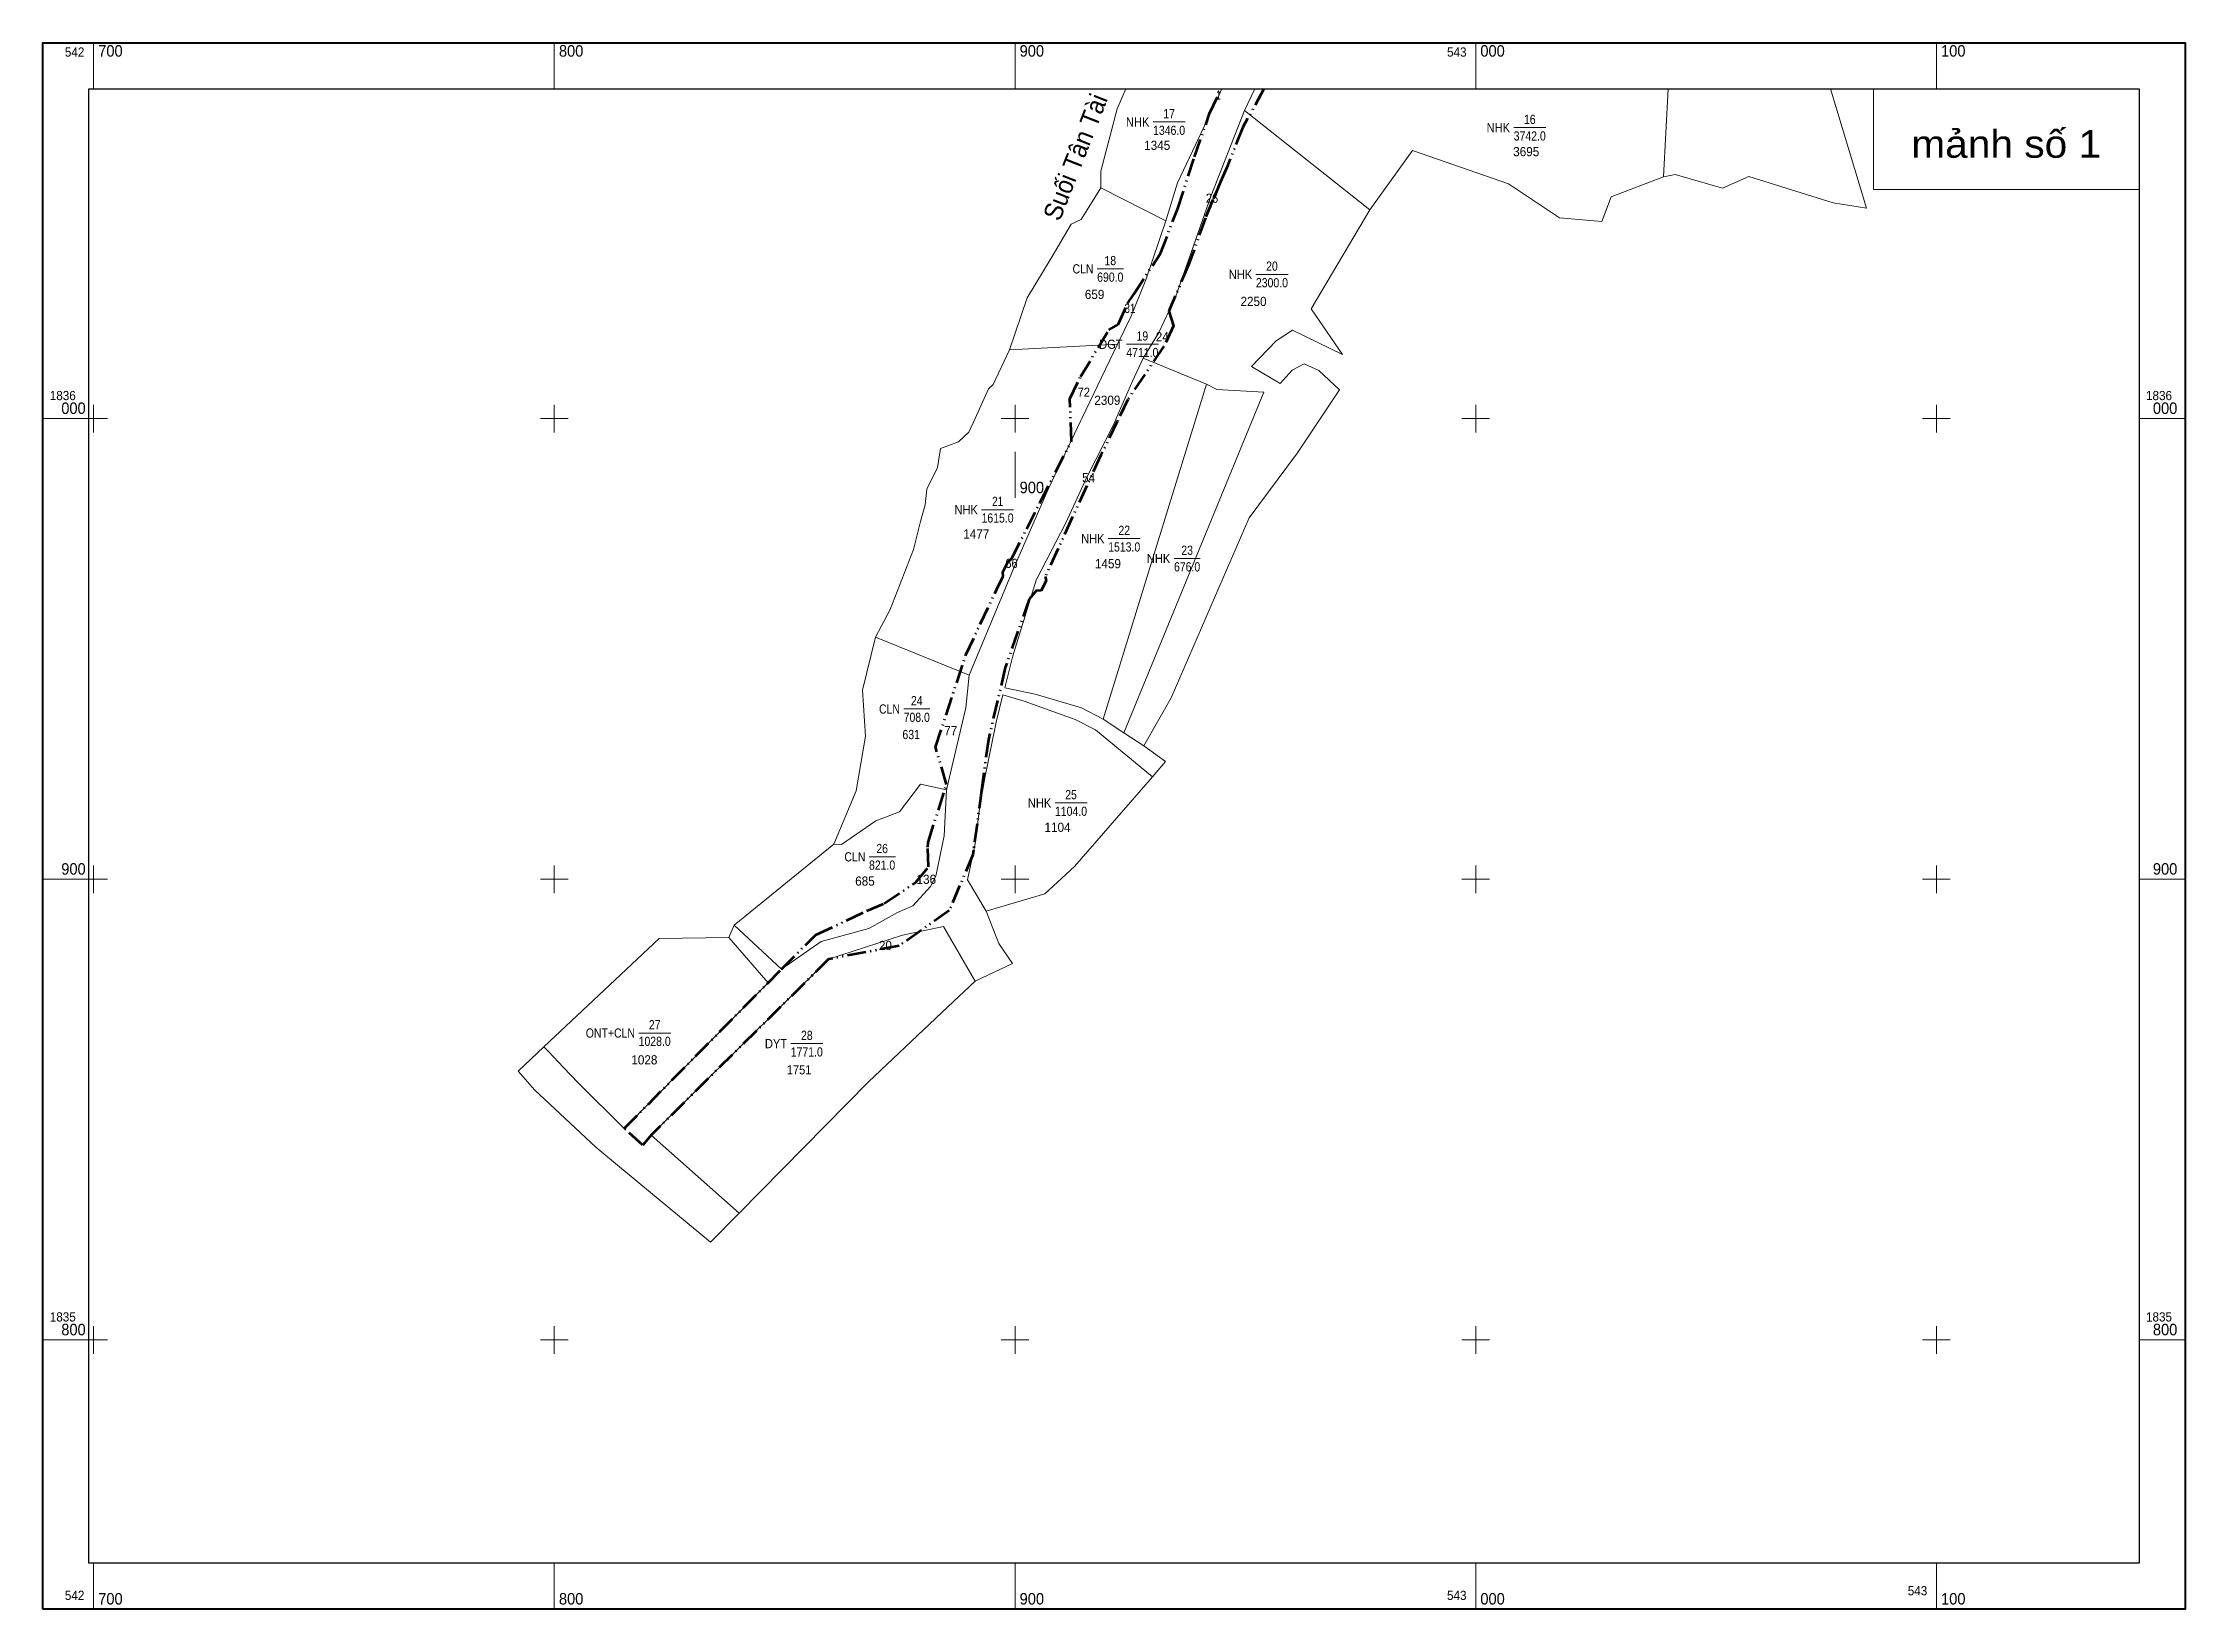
# Model space of a CAD drawing. Header units: metres. Extents: x 541636 to 543584, y 1835239 to 1836590.
# Drawn here: x 542132.1 to 542597.1, y 1835341.1 to 1835681.1 of the extents above; entities that cross this region are included whole.
import ezdxf
from ezdxf.enums import TextEntityAlignment as Align

# ---------------------------------------------------------------- set-up
doc = ezdxf.new("R2010")
doc.units = ezdxf.units.M
doc.header["$LTSCALE"] = 0.8
doc.linetypes.add('DASH_DOUBLE_DOT', pattern=[9.2, 5, -1.2, 0.3, -1.2, 0.3, -1.2])
for name, color, linetype, lineweight in [('10', 7, 'Continuous', 13), ('13', 7, 'Continuous', 13), ('2', 7, 'Continuous', 13), ('52', 7, 'DASH_DOUBLE_DOT', 53), ('63', 7, 'Continuous', 13)]:
    doc.layers.add(name, color=color, linetype=linetype, lineweight=lineweight)
for name, color, linetype in [('39', 7, 'Continuous'), ('4', 7, 'Continuous'), ('5', 7, 'Continuous')]:
    doc.layers.add(name, color=color, linetype=linetype)

msp = doc.modelspace()

# ---------------------------------------------------------------- texts
at = {"layer": '13'}
for s, width, p in [('17', 0.85, (542376.605, 1835664.69)), ('16', 0.85, (542454.885, 1835663.46)), ('18', 0.85, (542363.835, 1835632.81)), ('20', 0.85, (542398.925, 1835631.6)), ('19', 0.85, (542370.795, 1835616.44)), ('21', 0.8, (542339.38, 1835580.53)), ('22', 0.85, (542366.865, 1835574.25)), ('23', 0.85, (542380.515, 1835569.93)), ('24', 0.85, (542321.835, 1835537.27)), ('25', 0.85, (542355.315, 1835516.87)), ('26', 0.85, (542314.315, 1835505.18)), ('27', 0.85, (542264.945, 1835466.93)), ('28', 0.85, (542297.965, 1835464.63))]:
    msp.add_text(s, height=2, dxfattribs=dict(at, width=width)).set_placement(p, align=Align.CENTER)
at = {"layer": '2'}
for s, width, p in [('NHK', 0.9, (542372.32, 1835662.89)), ('NHK', 0.9, (542450.6, 1835661.66)), ('CLN', 0.85, (542360.19, 1835631.01)), ('NHK', 0.9, (542394.64, 1835629.8)), ('DGT', 0.9, (542366.51, 1835614.64)), ('NHK', 0.9, (542335.09, 1835578.73)), ('NHK', 0.9, (542362.58, 1835572.45)), ('NHK', 0.9, (542376.86, 1835568.13)), ('CLN', 0.85, (542318.19, 1835535.47)), ('NHK', 0.9, (542351.03, 1835515.07)), ('CLN', 0.85, (542310.67, 1835503.38)), ('ONT+CLN', 0.85, (542260.67, 1835465.13)), ('DYT', 0.9, (542293.68, 1835462.83))]:
    msp.add_text(s, height=2, dxfattribs=dict(at, width=width)).set_placement(p, align=Align.RIGHT)
at = {"layer": '2', "width": 1.1}
msp.add_text('mảnh số 1', height=6, dxfattribs=at).set_placement((542558.305, 1835656.12), align=Align.CENTER)
at = {"layer": '39', "width": 0.95}
msp.add_text('Suối Tân Tài', height=4, rotation=68.602, dxfattribs=at).set_placement((542358.117, 1835655.565), align=Align.CENTER)
at = {"layer": '4', "width": 0.85}
for s, p in [('1346.0', (542376.6, 1835661.09)), ('3742.0', (542454.88, 1835659.86)), ('690.0', (542363.83, 1835629.21)), ('2300.0', (542398.92, 1835628)), ('4711.0', (542370.79, 1835612.84)), ('1615.0', (542339.37, 1835576.93)), ('1513.0', (542366.86, 1835570.65)), ('676.0', (542380.51, 1835566.33)), ('708.0', (542321.83, 1835533.67)), ('1104.0', (542355.31, 1835513.27)), ('821.0', (542314.31, 1835501.58)), ('1028.0', (542264.94, 1835463.33)), ('1771.0', (542297.96, 1835461.03))]:
    msp.add_text(s, height=2, dxfattribs=at).set_placement(p, align=Align.CENTER)
at = {"layer": '5'}
for s, width, p in [('1', 0.65, (542387.34, 1835668.73)), ('1345', 0.95, (542374.015, 1835657.83)), ('3695', 0.95, (542454.115, 1835656.46)), ('26', 0.9, (542385.91, 1835646.35)), ('659', 0.95, (542360.425, 1835625.46)), ('2250', 0.95, (542394.925, 1835623.94)), ('31', 0.8, (542368.095, 1835622.45)), ('24', 0.95, (542375.12, 1835616.27)), ('72', 0.9, (542358.08, 1835604.23)), ('2309', 0.95, (542363.195, 1835602.49)), ('54', 0.95, (542359.13, 1835585.68)), ('1477', 0.95, (542334.745, 1835573.46)), ('66', 0.9, (542342.39, 1835567.08)), ('1459', 0.95, (542363.325, 1835567.02)), ('631', 0.85, (542320.615, 1835529.93)), ('77', 0.95, (542329.195, 1835530.76)), ('1104', 0.95, (542352.39, 1835509.8)), ('685', 0.95, (542310.585, 1835498.12)), ('136', 0.95, (542323.9, 1835498.51)), ('20', 0.95, (542315.015, 1835484.14)), ('1028', 0.95, (542262.705, 1835459.31)), ('1751', 0.9, (542296.285, 1835457.15))]:
    msp.add_text(s, height=2, dxfattribs=dict(at, width=width)).set_placement(p, align=Align.CENTER)
at = {"layer": '63', "width": 0.95}
for s, height, p in [('700', 2.5, (542144.16, 1835678.07)), ('800', 2.5, (542244.16, 1835678.07)), ('900', 2.5, (542344.16, 1835678.07)), ('000', 2.5, (542444.16, 1835678.07)), ('100', 2.5, (542544.16, 1835678.07)), ('1836', 2, (542133.64, 1835603.51)), ('1836', 2, (542133.64, 1835603.51)), ('000', 2.5, (542136.14, 1835600.51)), ('1836', 2, (542588.64, 1835603.51)), ('1836', 2, (542588.64, 1835603.51)), ('000', 2.5, (542590.14, 1835600.51)), ('900', 2.5, (542344.16, 1835583.31)), ('900', 2.5, (542136.14, 1835500.51)), ('900', 2.5, (542590.14, 1835500.51)), ('1835', 2, (542133.64, 1835403.51)), ('800', 2.5, (542136.14, 1835400.51)), ('1835', 2, (542588.64, 1835403.51)), ('800', 2.5, (542590.14, 1835400.51)), ('700', 2.5, (542144.16, 1835342.07)), ('800', 2.5, (542244.16, 1835342.07)), ('900', 2.5, (542344.16, 1835342.07)), ('000', 2.5, (542444.16, 1835342.07)), ('100', 2.5, (542544.16, 1835342.07))]:
    msp.add_text(s, height=height, dxfattribs=at).set_placement(p)
for s, p in [('542', (542141.16, 1835678.07)), ('543', (542441.16, 1835678.07)), ('543', (542541.16, 1835344.07)), ('542', (542141.16, 1835343.07)), ('543', (542441.16, 1835343.07))]:
    msp.add_text(s, height=2, dxfattribs=at).set_placement(p, align=Align.RIGHT)

# ---------------------------------------------------------------- linework, layer by layer
at = {"layer": '10'}
for p, q in [((542392.98, 1835666.39), (542395.22, 1835671.07)), ((542483.92, 1835652.02), (542484.9, 1835671.07)), ((542527.96, 1835645.21), (542520.16, 1835671.07)), ((542420.2, 1835644.81), (542392.98, 1835666.39)), ((542375.88, 1835642.44), (542361.75, 1835649.6)), ((542365.42, 1835615.65), (542368.32, 1835621.57)), ((542374.28, 1835618.04), (542370.99, 1835612.63)), ((542399.86, 1835616.41), (542394.45, 1835610.8)), ((542368.63, 1835607.61), (542370.99, 1835612.63)), ((542370.99, 1835612.63), (542384.73, 1835606.97)), ((542394.45, 1835610.8), (542400.74, 1835607.15)), ((542403.33, 1835610.03), (542405.9, 1835611.4)), ((542405.9, 1835611.4), (542409.08, 1835609.97)), ((542368.63, 1835607.61), (542365.1, 1835599.51)), ((542400.74, 1835607.15), (542403.33, 1835610.03)), ((542334.49, 1835599.51), (542337.42, 1835605.93)), ((542366.75, 1835531.28), (542371.11, 1835528.45)), ((542375.84, 1835525.06), (542371.11, 1835528.45)), ((542303.8, 1835507.15), (542282.17, 1835489.57)), ((542281.02, 1835486.87), (542265.9, 1835486.64)), ((542282.17, 1835489.57), (542281.02, 1835486.87)), ((542334.48, 1835477.41), (542342.6, 1835481.24)), ((542334.48, 1835477.41), (542328.6, 1835471.81)), ((542311.33, 1835455.54), (542328.6, 1835471.81)), ((542235.31, 1835457.82), (542238.88, 1835453.78)), ((542238.88, 1835453.78), (542252.19, 1835441.35)), ((542256.88, 1835437.43), (542252.19, 1835441.35)), ((542277.07, 1835420.71), (542256.88, 1835437.43))]:
    msp.add_line(p, q, dxfattribs=at)
for points in [[(542361.75, 1835649.6), (542361.78, 1835653.18), (542365.3, 1835666.77), (542367.19, 1835671.07)], [(542388.02, 1835671.07), (542387.46, 1835669.8), (542378.45, 1835650.65), (542375.88, 1835642.44)], [(542392.98, 1835666.39), (542385.73, 1835647.92), (542378.02, 1835625.85), (542374.28, 1835618.04)], [(542420.2, 1835644.81), (542429.45, 1835657.7), (542450.24, 1835650.46), (542461.36, 1835643.07), (542470.52, 1835642.31)], [(542341.99, 1835614.41), (542345.82, 1835625.73), (542351.01, 1835634.34), (542355.33, 1835641.68), (542357.51, 1835642.69), (542361.75, 1835649.6)], [(542470.52, 1835642.31), (542472.54, 1835647.63), (542483.92, 1835652.02)], [(542527.96, 1835645.21), (542520.76, 1835646.35), (542502.47, 1835652.05), (542496.71, 1835649.49), (542486.41, 1835652.52), (542483.92, 1835652.02)], [(542414.25, 1835613.43), (542407.4, 1835623.34), (542420.2, 1835644.81)], [(542375.88, 1835642.44), (542371.56, 1835629.6), (542368.32, 1835621.57)], [(542337.42, 1835605.93), (542338.44, 1835606.89), (542341.99, 1835614.41), (542365.42, 1835615.65), (542357.63, 1835599.51)], [(542414.25, 1835613.43), (542403.35, 1835618.69), (542399.86, 1835616.41)], [(542384.73, 1835606.97), (542362.27, 1835534.27), (542366.75, 1835531.28)], [(542384.73, 1835606.97), (542386.93, 1835605.83), (542397.13, 1835605.25), (542366.75, 1835531.28)], [(542409.08, 1835609.97), (542413.6, 1835605.73), (542404.46, 1835592.07)], [(542303.8, 1835507.15), (542308.68, 1835518.67), (542310.71, 1835530.59), (542310.07, 1835540.57), (542312.84, 1835552.03), (542316.05, 1835558.08), (542321.1, 1835571.07), (542322.65, 1835577.16), (542323.66, 1835580.76), (542324.01, 1835584.19), (542326.33, 1835588.86), (542326.99, 1835593.04), (542330.87, 1835594.43), (542333.15, 1835596.56), (542334.49, 1835599.51)], [(542357.63, 1835599.51), (542357.42, 1835599.07), (542350.51, 1835584.46), (542342.76, 1835566.74)], [(542365.1, 1835599.51), (542364.64, 1835598.45), (542358.77, 1835586.79), (542354.17, 1835576.88), (542347.73, 1835564.41)], [(542404.46, 1835592.07), (542393.95, 1835577.97), (542377.03, 1835538.87), (542371.11, 1835528.45)], [(542312.84, 1835552.03), (542333.22, 1835543.8), (542342.76, 1835566.74)], [(542362.27, 1835534.27), (542357.59, 1835536.75), (542347.53, 1835539.7), (542340.92, 1835541.04), (542342.69, 1835547.99), (542347.73, 1835564.41)], [(542328.25, 1835518.95), (542330.28, 1835527.52), (542332.49, 1835536.7), (542333.22, 1835543.8)], [(542372.98, 1835521.77), (542360.6, 1835531.92), (542356.21, 1835534.18), (542345.11, 1835538.17), (542340.48, 1835539.54), (542339.08, 1835533.6), (542336.58, 1835521.52), (542335.43, 1835514.8), (542334.43, 1835506.83), (542332.81, 1835499.42), (542336.86, 1835492.59)], [(542356.1, 1835502.31), (542372.98, 1835521.77), (542375.84, 1835525.06)], [(542282.17, 1835489.57), (542292.47, 1835480), (542301.09, 1835486.03), (542311.41, 1835488.84), (542317.68, 1835492.3), (542320.99, 1835493.72), (542324.84, 1835497.95), (542325.99, 1835500.21), (542327.76, 1835508.96), (542328.25, 1835518.95)], [(542328.25, 1835518.95), (542322.66, 1835520.18), (542318.07, 1835514.14), (542312.97, 1835512.22), (542305.48, 1835507.07), (542303.8, 1835507.15)], [(542336.86, 1835492.59), (542349.66, 1835496.36), (542356.1, 1835502.31)], [(542336.86, 1835492.59), (542339.67, 1835485.56), (542342.6, 1835481.24)], [(542235.31, 1835457.82), (542240.91, 1835463.1), (542265.9, 1835486.64)], [(542281.02, 1835486.87), (542289.54, 1835477), (542258.33, 1835445.4)], [(542283.29, 1835427.03), (542264.15, 1835443.94), (542302.7, 1835482.16), (542318.76, 1835487.34), (542327.65, 1835489.26)], [(542327.65, 1835489.26), (542334.28, 1835477.76), (542334.48, 1835477.41)], [(542245.17, 1835458.65), (542241.87, 1835462.14), (542240.91, 1835463.1)], [(542245.17, 1835458.65), (542248.34, 1835455.31), (542258.33, 1835445.4)], [(542277.07, 1835420.71), (542283.29, 1835427.03), (542311.33, 1835455.54)]]:
    msp.add_lwpolyline(points, dxfattribs=at)
at = {"layer": '13'}
for p, q in [((542373.13, 1835663.9), (542380.08, 1835663.9)), ((542451.41, 1835662.67), (542458.36, 1835662.67)), ((542360.99, 1835632.01), (542366.68, 1835632.01)), ((542395.46, 1835630.81), (542402.41, 1835630.81)), ((542367.33, 1835615.64), (542374.28, 1835615.64)), ((542335.9, 1835579.73), (542342.85, 1835579.73)), ((542363.39, 1835573.45), (542370.34, 1835573.45)), ((542377.67, 1835569.13), (542383.36, 1835569.13)), ((542318.99, 1835536.48), (542324.68, 1835536.48)), ((542351.84, 1835516.07), (542358.79, 1835516.07)), ((542311.49, 1835504.38), (542317.18, 1835504.38)), ((542261.47, 1835466.13), (542268.42, 1835466.13)), ((542294.49, 1835463.83), (542301.45, 1835463.83))]:
    msp.add_line(p, q, dxfattribs=at)
at = {"layer": '2'}
msp.add_lwpolyline([(542529.51, 1835671.07), (542587.14, 1835671.07), (542587.14, 1835649.23), (542529.51, 1835649.23)], close=True, dxfattribs=at)
at = {"layer": '52'}
for points in [[(542258.33, 1835445.4), (542292.47, 1835480), (542299.9, 1835487.45), (542310.96, 1835492.62), (542314.77, 1835494.27), (542321.63, 1835498.86), (542324.37, 1835502.19), (542324.21, 1835506.51), (542324.28, 1835507.48), (542328.3, 1835520.1), (542325.91, 1835528.16), (542332.48, 1835548.2), (542339.59, 1835563.26), (542340.56, 1835565.26), (542340.51, 1835566.14), (542341.57, 1835568.35), (542342.42, 1835569.04), (542348.64, 1835581.33), (542355.41, 1835594.65), (542355.08, 1835603.77), (542357.38, 1835608.57), (542363.55, 1835618.8), (542365.52, 1835619.95), (542367.57, 1835624.46), (542368.92, 1835626.49), (542374.72, 1835635.32), (542378.46, 1835645.1), (542382.14, 1835656.33), (542385.37, 1835665.7), (542387.89, 1835671.07)], [(542397.17, 1835671.07), (542392.61, 1835662.75), (542389.1, 1835654.01), (542387.77, 1835650.91), (542386.12, 1835646.96), (542384.48, 1835643.1), (542380.82, 1835632.85), (542376.54, 1835622.84), (542377.58, 1835619.66), (542375.45, 1835615.2), (542367.63, 1835603.65), (542365.32, 1835598.86), (542361.8, 1835591.6), (542355.56, 1835578.02), (542349.73, 1835565.24), (542349.89, 1835564.36), (542348.83, 1835562.15), (542347.82, 1835562.18), (542346.23, 1835560.29), (542341.04, 1835545.48), (542337.37, 1835529.87), (542335.88, 1835518.81), (542334.14, 1835505.8), (542334.01, 1835504.84), (542328.86, 1835492.72), (542317.98, 1835485.04), (542302.7, 1835482.16), (542264.15, 1835443.94), (542262.37, 1835441.8), (542258.33, 1835445.4)]]:
    msp.add_lwpolyline(points, dxfattribs=at)
at = {"layer": '63'}
for p, q in [((542143.16, 1835671.07), (542143.16, 1835681.07)), ((542243.16, 1835671.07), (542243.16, 1835681.07)), ((542343.16, 1835671.07), (542343.16, 1835681.07)), ((542443.16, 1835677.97), (542443.16, 1835681.07)), ((542443.16, 1835671.07), (542443.16, 1835681.07)), ((542543.16, 1835677.97), (542543.16, 1835681.07)), ((542543.16, 1835671.07), (542543.16, 1835681.07)), ((542143.16, 1835596.51), (542143.16, 1835602.51)), ((542243.16, 1835596.51), (542243.16, 1835602.51)), ((542243.16, 1835596.51), (542243.16, 1835602.51)), ((542343.16, 1835596.51), (542343.16, 1835602.51)), ((542343.16, 1835596.51), (542343.16, 1835602.51)), ((542443.16, 1835596.51), (542443.16, 1835602.51)), ((542443.16, 1835596.51), (542443.16, 1835602.51)), ((542543.16, 1835596.51), (542543.16, 1835602.51)), ((542543.16, 1835596.51), (542543.16, 1835602.51)), ((542132.14, 1835599.51), (542142.14, 1835599.51)), ((542140.16, 1835599.51), (542146.16, 1835599.51)), ((542240.16, 1835599.51), (542246.16, 1835599.51)), ((542240.16, 1835599.51), (542246.16, 1835599.51)), ((542340.16, 1835599.51), (542346.16, 1835599.51)), ((542340.16, 1835599.51), (542346.16, 1835599.51)), ((542440.16, 1835599.51), (542446.16, 1835599.51)), ((542440.16, 1835599.51), (542446.16, 1835599.51)), ((542540.16, 1835599.51), (542546.16, 1835599.51)), ((542540.16, 1835599.51), (542546.16, 1835599.51)), ((542587.14, 1835599.51), (542597.14, 1835599.51)), ((542343.16, 1835582.31), (542343.16, 1835592.31)), ((542132.14, 1835499.51), (542142.14, 1835499.51)), ((542140.16, 1835499.51), (542146.16, 1835499.51)), ((542143.16, 1835496.51), (542143.16, 1835502.51)), ((542240.16, 1835499.51), (542246.16, 1835499.51)), ((542243.16, 1835496.51), (542243.16, 1835502.51)), ((542340.16, 1835499.51), (542346.16, 1835499.51)), ((542343.16, 1835496.51), (542343.16, 1835502.51)), ((542440.16, 1835499.51), (542446.16, 1835499.51)), ((542443.16, 1835496.51), (542443.16, 1835502.51)), ((542540.16, 1835499.51), (542546.16, 1835499.51)), ((542543.16, 1835496.51), (542543.16, 1835502.51)), ((542587.14, 1835499.51), (542597.14, 1835499.51)), ((542143.16, 1835396.51), (542143.16, 1835402.51)), ((542243.16, 1835396.51), (542243.16, 1835402.51)), ((542343.16, 1835396.51), (542343.16, 1835402.51)), ((542443.16, 1835396.51), (542443.16, 1835402.51)), ((542543.16, 1835396.51), (542543.16, 1835402.51)), ((542132.14, 1835399.51), (542142.14, 1835399.51)), ((542140.16, 1835399.51), (542146.16, 1835399.51)), ((542240.16, 1835399.51), (542246.16, 1835399.51)), ((542340.16, 1835399.51), (542346.16, 1835399.51)), ((542440.16, 1835399.51), (542446.16, 1835399.51)), ((542540.16, 1835399.51), (542546.16, 1835399.51)), ((542587.14, 1835399.51), (542597.14, 1835399.51)), ((542143.16, 1835341.07), (542143.16, 1835351.07)), ((542243.16, 1835341.07), (542243.16, 1835351.07)), ((542343.16, 1835341.07), (542343.16, 1835351.07)), ((542443.16, 1835341.07), (542443.16, 1835351.07)), ((542543.16, 1835341.07), (542543.16, 1835351.07))]:
    msp.add_line(p, q, dxfattribs=at)
at = {"layer": '63', "lineweight": 40}
msp.add_lwpolyline([(542132.14, 1835341.07), (542132.14, 1835681.07), (542597.14, 1835681.07), (542597.14, 1835341.07)], close=True, dxfattribs=at)
at = {"layer": '63'}
msp.add_lwpolyline([(542142.14, 1835671.07), (542587.14, 1835671.07), (542587.14, 1835351.07), (542142.14, 1835351.07)], close=True, dxfattribs=at)
at = {"layer": '63', "lineweight": 25}
msp.add_lwpolyline([(542142.14, 1835351.07), (542142.14, 1835671.07), (542587.14, 1835671.07), (542587.14, 1835351.07)], close=True, dxfattribs=at)

msp.set_redraw_order([(e.dxf.handle, doc.entitydb.next_handle()) for e in msp.query("TEXT MTEXT ATTDEF DIMENSION ARC_DIMENSION")])  # texts and dimensions are drawn at this point

doc.saveas('drawing.dxf')
